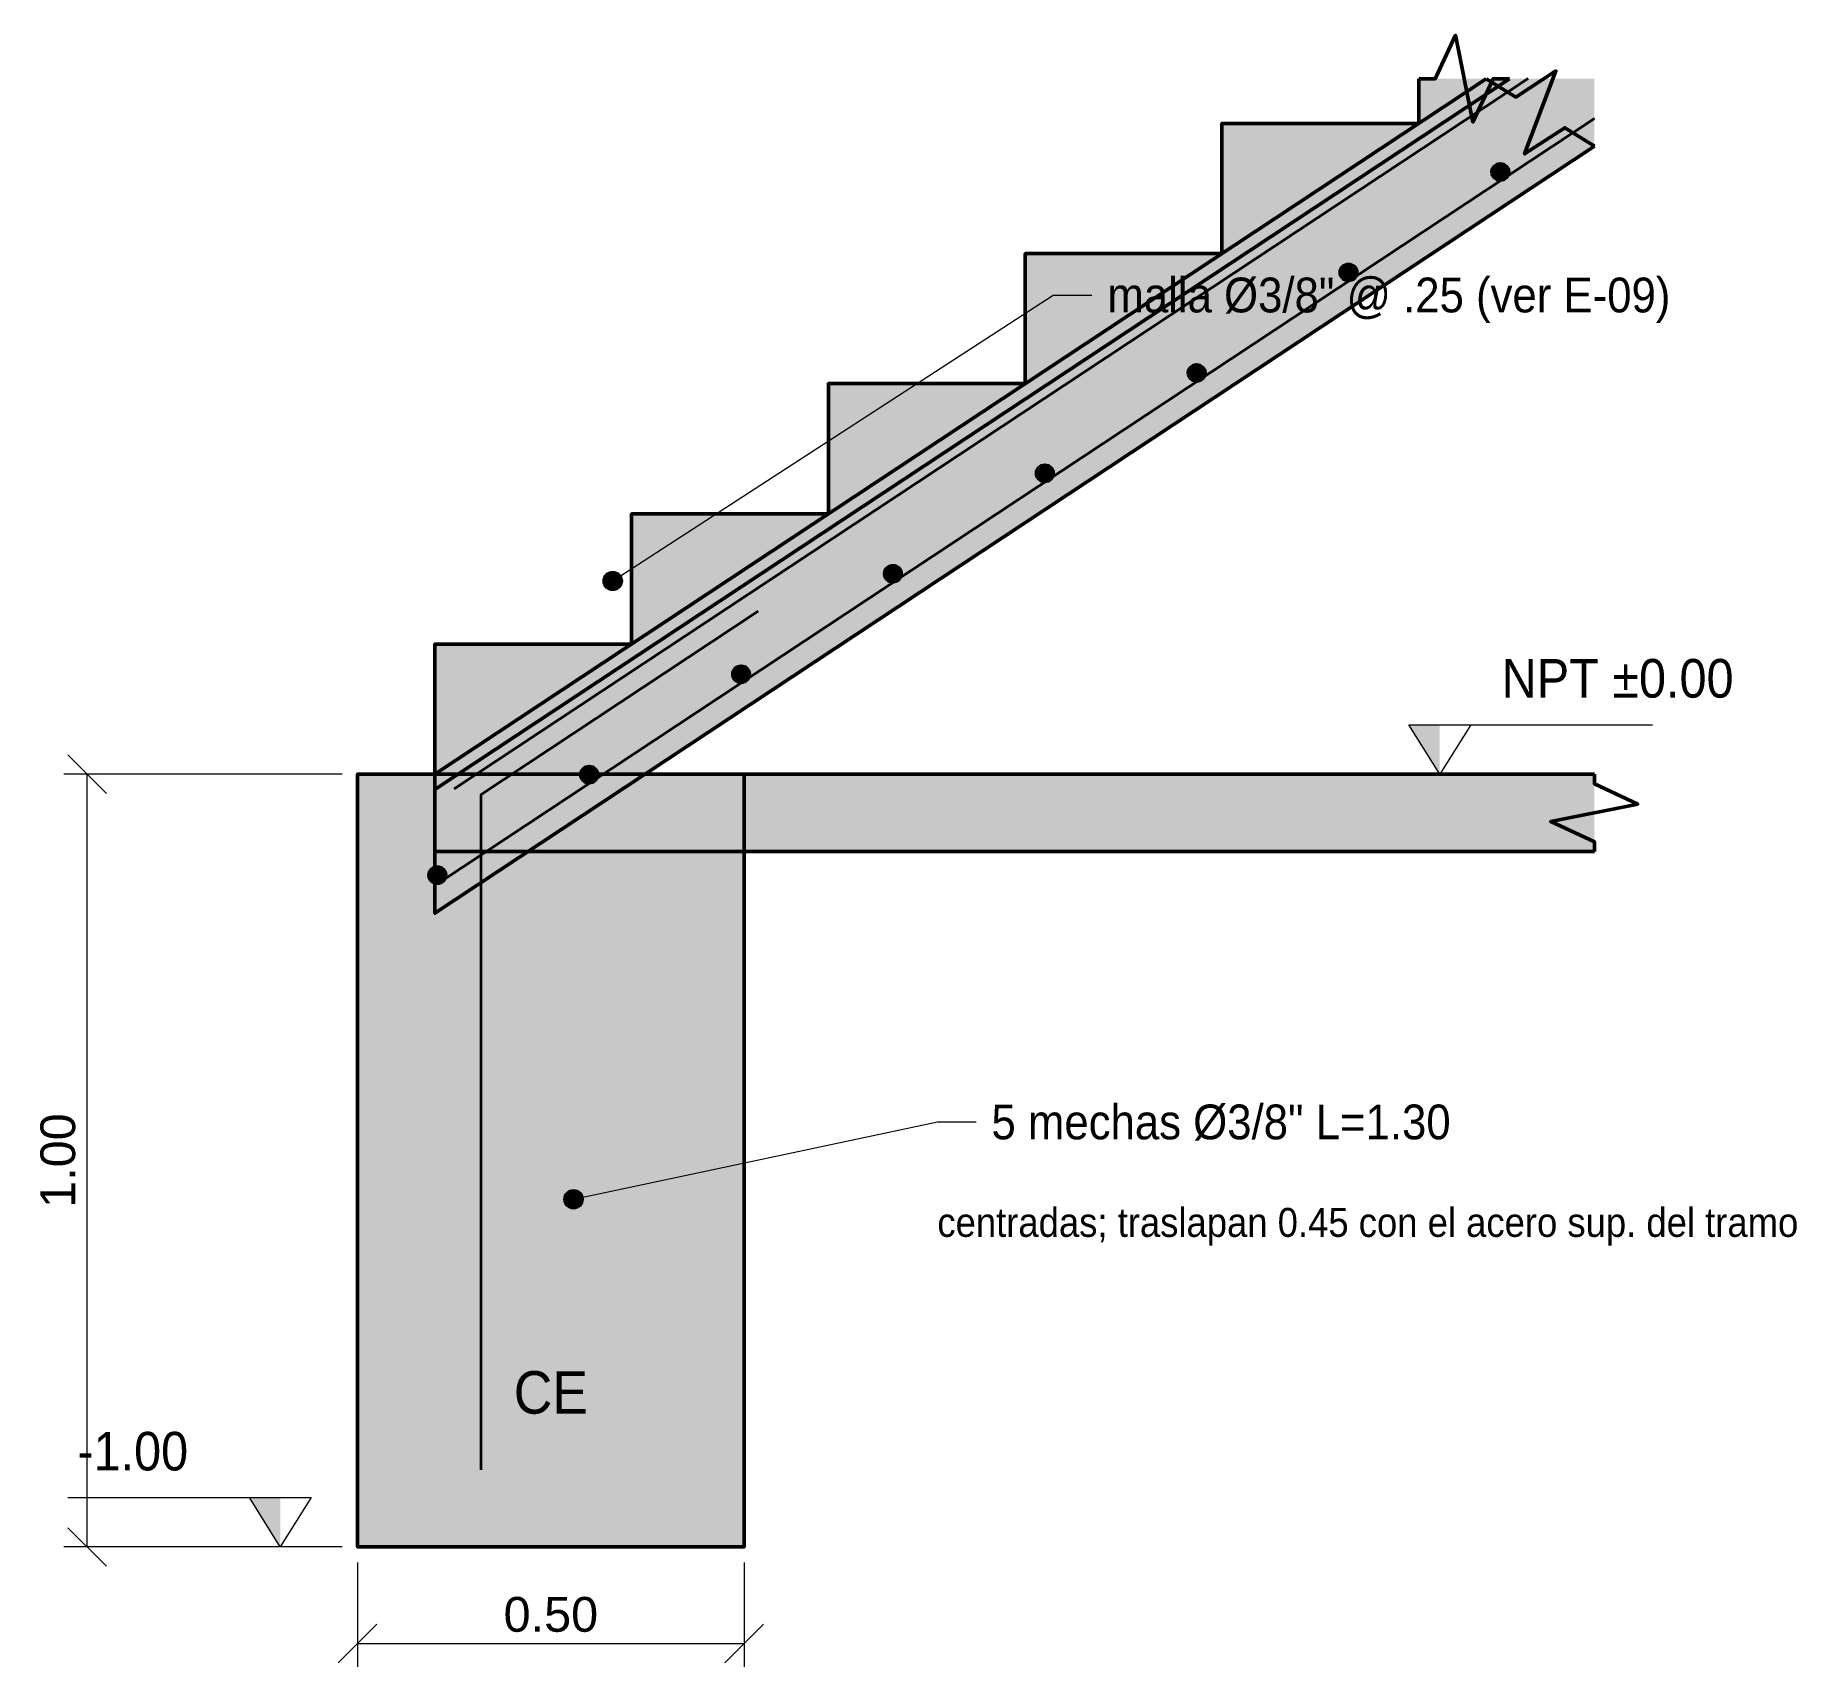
# Model space of a CAD drawing. Header units: metres. Extents: x -2 to 410, y -3 to 21.
# Drawn here: x 305.583 to 307.862, y -1.155 to 0.956 of the extents above; entities that cross this region are included whole.
import ezdxf
from ezdxf.enums import TextEntityAlignment as Align

# ---------------------------------------------------------------- set-up
doc = ezdxf.new("R2010")
doc.units = ezdxf.units.M
for name, color, linetype, lineweight in [('E-ACERO', 1, 'Continuous', 35), ('E-ACERO-TXT', 7, 'Continuous', 18), ('E-CORTE', 7, 'Continuous', 50), ('E-CORTE-ACH', 254, 'Continuous', 0), ('E-COTA', 7, 'Continuous', 13), ('E-NIVEL', 7, 'Continuous', 18), ('E-TITULO', 7, 'Continuous', 35)]:
    doc.layers.add(name, color=color, linetype=linetype, lineweight=lineweight)
doc.styles.add('ARIAL', font='arial.ttf')
doc.dimstyles.new('COTA25', dxfattribs={"dimtxt": 0.045, "dimasz": 0.03, "dimexe": 0.03, "dimexo": 0.02, "dimgap": 0.015, "dimtad": 1, "dimzin": 0, "dimdsep": 46, "dimtxsty": 'ARIAL', "dimtsz": 0.025, "dimcen": 2.5, "dimclrd": 7, "dimclre": 7, "dimclrt": 7, "dimazin": 3, "dimtfac": 1, "dimtmove": 2, "dimatfit": 3, "dimlwd": 13, "dimlwe": 13})

msp = doc.modelspace()

# ---------------------------------------------------------------- texts
at = {"layer": 'E-ACERO-TXT', "style": 'ARIAL', "width": 0.9}
for s, height, p in [('malla Ø3/8" @ .25 (ver E-09)', 0.045, (306.97, 0.62)), ('5 mechas Ø3/8" L=1.30', 0.045, (306.82, -0.45)), ('centradas; traslapan 0.45 con el acero sup. del tramo', 0.0375, (306.75, -0.58))]:
    msp.add_text(s, height=height, dxfattribs=at).set_placement(p, align=Align.MIDDLE_LEFT)
at = {"layer": 'E-NIVEL', "style": 'ARIAL', "width": 0.9}
for s, p in [('NPT ±0.00', (307.48, 0.084)), ('-1.00', (305.6375, -0.916))]:
    msp.add_text(s, height=0.05, dxfattribs=at).set_placement(p, align=Align.BOTTOM_LEFT)
at = {"layer": 'E-TITULO', "style": 'ARIAL', "width": 0.9}
msp.add_text('CE', height=0.055, dxfattribs=at).set_placement((306.25, -0.8), align=Align.MIDDLE_CENTER)

# ---------------------------------------------------------------- dimensions: what is measured, and where the dimension line sits
at = {"layer": 'E-COTA'}
msp.add_linear_dim(base=(305.65, -1), p1=(306, -1), p2=(306, 0), angle=90, dimstyle='COTA25', override={"dimdec": 2}, dxfattribs=at).render()
msp.add_linear_dim(base=(306, -1.125), p1=(306, -1), p2=(306.5, -1), dimstyle='COTA25', override={"dimdec": 2}, dxfattribs=at).render()

# ---------------------------------------------------------------- hatches: boundary and pattern name
at = {"layer": 'E-ACERO'}
h = msp.add_hatch(color=256, dxfattribs=at)
edge = h.paths.add_edge_path()
edge.add_arc((307.4783, 0.7792), 0.0113, 0, 360)
h = msp.add_hatch(color=256, dxfattribs=at)
edge = h.paths.add_edge_path()
edge.add_arc((307.2819, 0.6492), 0.0113, 0, 360)
h = msp.add_hatch(color=256, dxfattribs=at)
edge = h.paths.add_edge_path()
edge.add_arc((307.0854, 0.5192), 0.0113, 0, 360)
h = msp.add_hatch(color=256, dxfattribs=at)
edge = h.paths.add_edge_path()
edge.add_arc((306.889, 0.3893), 0.0113, 0, 360)
h = msp.add_hatch(color=256, dxfattribs=at)
edge = h.paths.add_edge_path()
edge.add_arc((306.6925, 0.2593), 0.0113, 0, 360)
h = msp.add_hatch(color=256, dxfattribs=at)
edge = h.paths.add_edge_path()
edge.add_arc((306.4961, 0.1293), 0.0113, 0, 360)
h = msp.add_hatch(color=256, dxfattribs=at)
edge = h.paths.add_edge_path()
edge.add_arc((306.2996, -0.0007), 0.0113, 0, 360)
h = msp.add_hatch(color=256, dxfattribs=at)
edge = h.paths.add_edge_path()
edge.add_arc((306.1031, -0.1307), 0.0113, 0, 360)
at = {"layer": 'E-ACERO-TXT'}
h = msp.add_hatch(color=256, dxfattribs=at)
edge = h.paths.add_edge_path()
edge.add_arc((306.33, 0.25), 0.0125, 0, 360)
h = msp.add_hatch(color=256, dxfattribs=at)
edge = h.paths.add_edge_path()
edge.add_arc((306.2793, -0.55), 0.0125, 0, 360)
at = {"layer": 'E-CORTE-ACH'}
for points in [[(306.1, -0.0123), (306.1, 0), (306.1, 0.0651), (306.1, 0.1684), (306.1983, 0.1684), (306.3545, 0.1684), (306.3545, 0.2335), (306.3545, 0.3368), (306.4529, 0.3368), (306.6091, 0.3368), (306.6091, 0.4019), (306.6091, 0.5053), (306.7074, 0.5053), (306.8636, 0.5053), (306.8636, 0.5703), (306.8636, 0.6737), (306.962, 0.6737), (307.1182, 0.6737), (307.1182, 0.7388), (307.1182, 0.8421), (307.2165, 0.8421), (307.3727, 0.8421), (307.3727, 0.9), (307.4905, 0.9), (307.1818, 0.6958), (306.1, -0.02)], [(306.1, 0), (307.4602, 0.9), (307.6, 0.9), (307.6, 0.8126), (306.1, -0.1799), (306.1, -0.1104)], [(306, -0.46), (306, 0), (306.27, 0), (306.5, 0), (306.5, -0.54), (306.5, -1), (306.27, -1), (306, -1)], [(306.1, -0.1), (306.1, -0.0612), (306.1, 0), (307.6, 0), (307.6, -0.1)]]:
    msp.add_hatch(color=256, dxfattribs=at).paths.add_polyline_path(points)
at = {"layer": 'E-NIVEL'}
for points in [[(307.4, 0), (307.36, 0.064), (307.4, 0.064)], [(305.9, -1), (305.86, -0.936), (305.9, -0.936)]]:
    msp.add_hatch(color=7, dxfattribs=at).paths.add_polyline_path(points)

# ---------------------------------------------------------------- linework, layer by layer
at = {"layer": 'E-ACERO'}
for points in [[(306.125, -0.0191), (307.5142, 0.9)], [(306.1084, -0.1386), (307.6, 0.8483)], [(306.1598, -0.9), (306.1598, -0.0262), (306.5184, 0.2111)]]:
    msp.add_lwpolyline(points, dxfattribs=at)
for centre in [(307.4783, 0.7792), (307.2819, 0.6492), (307.0854, 0.5192), (306.889, 0.3893), (306.6925, 0.2593), (306.4961, 0.1293), (306.2996, -0.0007), (306.1031, -0.1307)]:
    msp.add_circle(centre, 0.0113, dxfattribs=at)
at = {"layer": 'E-ACERO-TXT'}
for points in [[(306.33, 0.25), (306.9, 0.62), (306.95, 0.62)], [(306.2793, -0.55), (306.75, -0.45), (306.8, -0.45)]]:
    msp.add_lwpolyline(points, dxfattribs=at)
for centre in [(306.33, 0.25), (306.2793, -0.55)]:
    msp.add_circle(centre, 0.0125, dxfattribs=at)
at = {"layer": 'E-CORTE'}
for points in [[(307.3727, 0.8999), (307.394, 0.8999), (307.4203, 0.9562), (307.4428, 0.8437), (307.469, 0.8999), (307.4903, 0.8999)], [(306.1, -0.0123), (306.1, 0), (306.1, 0.0651), (306.1, 0.1684), (306.1983, 0.1684), (306.3545, 0.1684), (306.3545, 0.2335), (306.3545, 0.3368), (306.4529, 0.3368), (306.6091, 0.3368), (306.6091, 0.4019), (306.6091, 0.5053), (306.7074, 0.5053), (306.8636, 0.5053), (306.8636, 0.5703), (306.8636, 0.6737), (306.962, 0.6737), (307.1182, 0.6737), (307.1182, 0.7388), (307.1182, 0.8421), (307.2165, 0.8421), (307.3727, 0.8421), (307.3727, 0.8999)], [(307.4903, 0.8999), (307.1818, 0.6958), (306.1, -0.02), (306.1, -0.0123)], [(306.1, 0), (307.4601, 0.8999)], [(307.4601, 0.8999), (307.4982, 0.8761), (307.5502, 0.9099), (307.5097, 0.8026), (307.5618, 0.8364), (307.5999, 0.8126)], [(307.5999, 0.8126), (306.1, -0.1799), (306.1, -0.1104), (306.1, 0)], [(306, -0.46), (306, 0), (306.27, 0), (306.5, 0), (306.5, -0.54), (306.5, -1), (306.27, -1), (306, -1), (306, -0.46)], [(306.1, -0.1), (306.1, -0.0612), (306.1, 0), (307.5999, 0)], [(307.5999, 0), (307.5999, -0.0125), (307.6561, -0.0387), (307.5436, -0.0613), (307.5999, -0.0875), (307.5999, -0.1)], [(307.5999, -0.1), (306.1, -0.1)]]:
    msp.add_lwpolyline(points, dxfattribs=at)
at = {"layer": 'E-NIVEL'}
for p, q in [((307.36, 0.064), (307.675, 0.064)), ((305.625, -0.936), (305.94, -0.936))]:
    msp.add_line(p, q, dxfattribs=at)
for points in [[(307.4, 0), (307.36, 0.064), (307.44, 0.064)], [(305.9, -1), (305.86, -0.936), (305.94, -0.936)]]:
    msp.add_lwpolyline(points, close=True, dxfattribs=at)

msp.set_redraw_order([(e.dxf.handle, doc.entitydb.next_handle()) for e in msp.query("TEXT MTEXT ATTDEF DIMENSION ARC_DIMENSION")])  # texts and dimensions are drawn at this point

doc.saveas('drawing.dxf')
